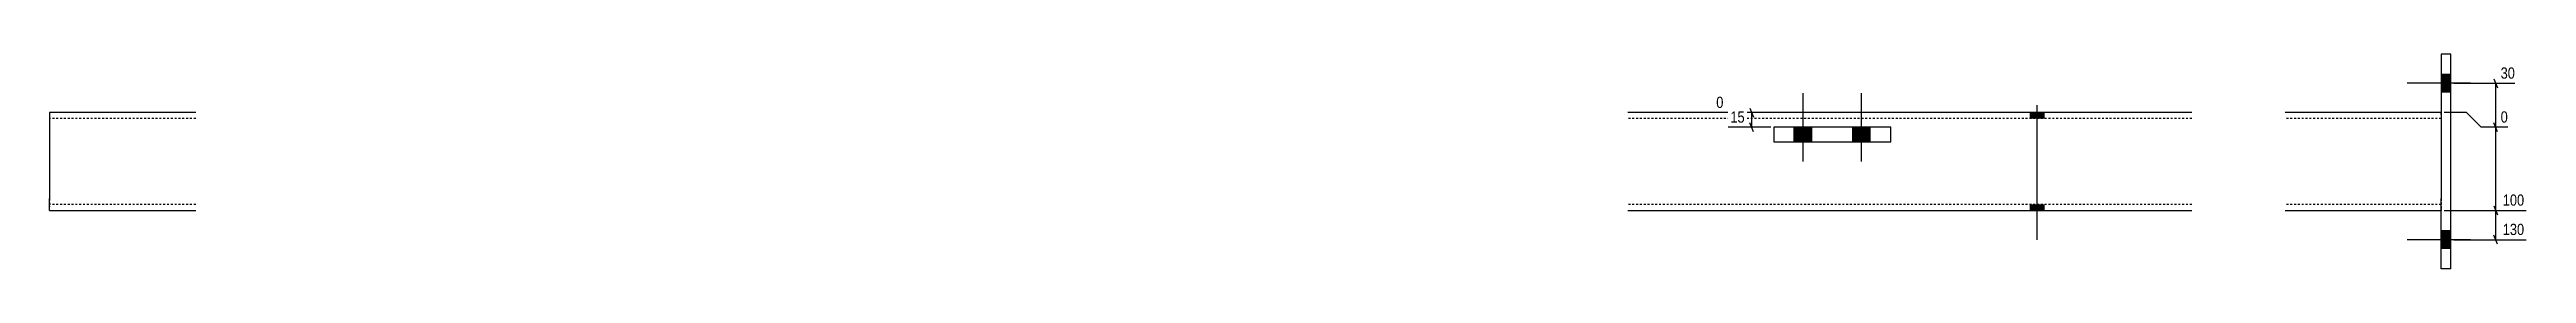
# Model space of a CAD drawing. Header units: millimetres. Extents: x 12 to 24169, y 5 to 905.
# Drawn here: x 13012 to 15554, y 7 to 227 of the extents above; entities that cross this region are included whole.
import ezdxf

# ---------------------------------------------------------------- set-up
doc = ezdxf.new("R2010")
doc.units = ezdxf.units.MM
doc.linetypes.add('DXK_LINE_DOT2', pattern=[3.9198, 1.9599, -1.9599])
doc.layers.add('MÅLSÆTNING', color=7, linetype='Continuous')
doc.layers.add('STÅL', color=7, linetype='Continuous')
doc.styles.add('Arial Narrow', font='ARIALN.TTF', dxfattribs={"height": 0.2})

msp = doc.modelspace()

# ---------------------------------------------------------------- hatches: boundary and pattern name
at = {"layer": 'STÅL', "linetype": 'Continuous'}
for points in [[(15466.7, 206.2), (15466.7, 188.2), (15476.7, 188.2), (15476.7, 206.2)], [(15466.7, 206.2), (15466.7, 188.2), (15476.7, 188.2), (15476.7, 206.2)], [(15058.7, 167.2), (15044.7, 167.2), (15044.7, 161.2), (15058.7, 161.2)], [(15058.7, 167.2), (15044.7, 167.2), (15044.7, 161.2), (15058.7, 161.2)], [(14820.7, 152.2), (14802.7, 152.2), (14802.7, 137.2), (14820.7, 137.2)], [(14880.7, 152.2), (14862.7, 152.2), (14862.7, 137.2), (14880.7, 137.2)], [(15058.7, 73.2), (15044.7, 73.2), (15044.7, 67.2), (15058.7, 67.2)], [(15058.7, 73.2), (15044.7, 73.2), (15044.7, 67.2), (15058.7, 67.2)], [(15466.7, 46.2), (15466.7, 28.2), (15476.7, 28.2), (15476.7, 46.2)], [(15466.7, 46.2), (15466.7, 28.2), (15476.7, 28.2), (15476.7, 46.2)]]:
    msp.add_hatch(color=96, dxfattribs=at).paths.add_polyline_path(points)

# ---------------------------------------------------------------- linework, layer by layer
at = {"layer": 'MÅLSÆTNING', "color": 7, "linetype": 'Continuous'}
for p, q in [((15479.7, 197.2), (15542.4, 197.2)), ((15520.9, 201.7), (15524.5, 192.7)), ((15522.7, 152.2), (15522.7, 197.2)), ((14769.1, 167.2), (14722.6, 167.2)), ((14757.2, 171.7), (14760.8, 162.7)), ((14760.8, 147.7), (14757.2, 156.7)), ((14759, 152.2), (14759, 167.2)), ((15492.7, 167.2), (15469.7, 167.2)), ((15492.7, 167.2), (15469.7, 167.2)), ((15507.7, 152.2), (15492.7, 167.2)), ((15507.7, 152.2), (15492.7, 167.2)), ((15524.5, 147.7), (15520.9, 156.7)), ((15524.5, 147.7), (15520.9, 156.7)), ((14778.7, 152.2), (14734.9, 152.2)), ((15535.1, 152.2), (15507.7, 152.2)), ((15535.1, 152.2), (15507.7, 152.2)), ((15469.7, 67.2), (15554.1, 67.2)), ((15520.9, 71.7), (15524.5, 62.7)), ((15522.7, 37.2), (15522.7, 67.2)), ((15479.7, 37.2), (15554.1, 37.2)), ((15524.5, 32.7), (15520.9, 41.7))]:
    msp.add_line(p, q, dxfattribs=at)
at = {"layer": 'STÅL', "color": 2, "linetype": 'Continuous'}
for p, q in [((15466.7, 227.2), (15466.7, 165.3)), ((15476.7, 227.2), (15466.7, 227.2)), ((15476.7, 7.2), (15476.7, 227.2)), ((13011.7, 167.2), (13011.7, 155.2)), ((13161.7, 167.2), (13011.7, 167.2)), ((13011.7, 155.2), (13011.7, 79.2)), ((15210.7, 167.2), (14631.7, 167.2)), ((15466.7, 167.2), (15306.7, 167.2)), ((15466.7, 165.3), (15466.7, 155.2)), ((15466.7, 155.2), (15466.7, 79.2)), ((14781.7, 152.2), (14781.7, 137.2)), ((14901.7, 152.2), (14781.7, 152.2)), ((14781.7, 137.2), (14901.7, 137.2)), ((14901.7, 137.2), (14901.7, 152.2)), ((13011.7, 68.1), (13011.7, 79.2)), ((15466.7, 69.1), (15466.7, 79.2)), ((13011.7, 67.2), (13011.7, 68.1)), ((13011.7, 67.2), (13161.7, 67.2)), ((14631.7, 67.2), (15210.7, 67.2)), ((15306.7, 67.2), (15466.7, 67.2)), ((15466.7, 7.2), (15466.7, 69.1)), ((15476.7, 7.2), (15466.7, 7.2))]:
    msp.add_line(p, q, dxfattribs=at)
at = {"layer": 'STÅL', "color": 96, "linetype": 'Continuous'}
for p, q in [((15476.7, 206.2), (15466.7, 206.2)), ((15476.7, 206.2), (15466.7, 206.2)), ((14811.7, 117.2), (14811.7, 187.2)), ((14871.7, 117.2), (14871.7, 187.2)), ((15496.9, 197.2), (15431.9, 197.2)), ((15496.9, 197.2), (15431.9, 197.2)), ((15476.7, 188.2), (15466.7, 188.2)), ((15476.7, 188.2), (15466.7, 188.2)), ((15044.7, 167.2), (15044.7, 161.2)), ((15044.7, 167.2), (15044.7, 161.2)), ((15051.7, 174.7), (15051.7, 37.2)), ((15051.7, 174.7), (15051.7, 37.2)), ((15058.7, 167.2), (15058.7, 161.2)), ((15058.7, 167.2), (15058.7, 161.2)), ((14802.7, 137.2), (14802.7, 152.2)), ((14820.7, 137.2), (14820.7, 152.2)), ((14862.7, 137.2), (14862.7, 152.2)), ((14880.7, 137.2), (14880.7, 152.2)), ((15044.7, 73.2), (15044.7, 67.2)), ((15044.7, 73.2), (15044.7, 67.2)), ((15058.7, 73.2), (15058.7, 67.2)), ((15058.7, 73.2), (15058.7, 67.2)), ((15496.9, 37.2), (15431.9, 37.2)), ((15496.9, 37.2), (15431.9, 37.2)), ((15476.7, 46.2), (15466.7, 46.2)), ((15476.7, 46.2), (15466.7, 46.2)), ((15476.7, 28.2), (15466.7, 28.2)), ((15476.7, 28.2), (15466.7, 28.2))]:
    msp.add_line(p, q, dxfattribs=at)
at = {"layer": 'STÅL', "color": 7, "linetype": 'DXK_LINE_DOT2'}
for p, q in [((13011.7, 167.2), (13011.7, 166.3)), ((13011.7, 166.3), (13011.7, 163.7)), ((13161.7, 161.2), (13011.7, 161.2)), ((15210.7, 161.2), (14631.7, 161.2)), ((15466.7, 161.2), (15306.7, 161.2)), ((15466.7, 165.3), (15466.7, 167.2)), ((15466.7, 165.3), (15466.7, 69.1)), ((13011.7, 79.2), (13011.7, 70.7)), ((13161.7, 73.2), (13011.7, 73.2)), ((15210.7, 73.2), (14631.7, 73.2)), ((15466.7, 73.2), (15306.7, 73.2)), ((15466.7, 68.1), (15466.7, 69.1)), ((15466.7, 68.1), (15466.7, 67.2))]:
    msp.add_line(p, q, dxfattribs=at)

# ---------------------------------------------------------------- next in the draw order: wipeouts: each hides what was drawn before it
at = {"color": 0, "linetype": 'Continuous'}
for points in [[(15544.8, 199.6), (15544.8, 216.4), (15525.4, 216.4), (15525.4, 199.6)], [(14732.3, 169.6), (14732.3, 186.4), (14720.2, 186.4), (14720.2, 169.6)], [(15554.3, 69.6), (15554.3, 86.4), (15527.6, 86.4), (15527.6, 69.6)], [(15554.3, 39.6), (15554.3, 56.4), (15527.6, 56.4), (15527.6, 39.6)]]:
    msp.add_wipeout(points, dxfattribs=at).dxf.layer = 'MÅLSÆTNING'

# ---------------------------------------------------------------- next in the draw order: linework, layer by layer
at = {"layer": 'MÅLSÆTNING', "color": 7, "linetype": 'Continuous'}
for p, q in [((15522.7, 67.2), (15522.7, 152.2)), ((15469.7, 67.2), (15554.1, 67.2)), ((15520.9, 71.7), (15524.5, 62.7))]:
    msp.add_line(p, q, dxfattribs=at)

# ---------------------------------------------------------------- next in the draw order: texts
at = {"layer": 'MÅLSÆTNING', "color": 3, "linetype": 'Continuous', "style": 'Arial Narrow'}
for s, p in [('30', (15527.8, 202)), ('100', (15530, 72)), ('130', (15530, 42))]:
    msp.add_text(s, height=11.45, dxfattribs=at).set_placement(p)

# ---------------------------------------------------------------- next in the draw order: wipeouts: each hides what was drawn before it
at = {"color": 0, "linetype": 'Continuous'}
msp.add_wipeout([(14754.1, 154.6), (14754.1, 171.4), (14734.7, 171.4), (14734.7, 154.6)], dxfattribs=at).dxf.layer = 'MÅLSÆTNING'

# ---------------------------------------------------------------- next in the draw order: texts
at = {"layer": 'MÅLSÆTNING', "color": 3, "linetype": 'Continuous', "style": 'Arial Narrow'}
for s, height, p in [('0', 11.5, (14722.6, 172)), ('15', 11.45, (14737.1, 157))]:
    msp.add_text(s, height=height, dxfattribs=at).set_placement(p)

# ---------------------------------------------------------------- next in the draw order: wipeouts: each hides what was drawn before it
at = {"color": 0, "linetype": 'Continuous'}
msp.add_wipeout([(15537.5, 154.6), (15537.5, 171.4), (15525.4, 171.4), (15525.4, 154.6)], dxfattribs=at).dxf.layer = 'MÅLSÆTNING'

# ---------------------------------------------------------------- next in the draw order: texts
at = {"layer": 'MÅLSÆTNING', "color": 3, "linetype": 'Continuous', "style": 'Arial Narrow'}
msp.add_text('0', height=11.5, dxfattribs=at).set_placement((15527.8, 157))

doc.saveas('drawing.dxf')
